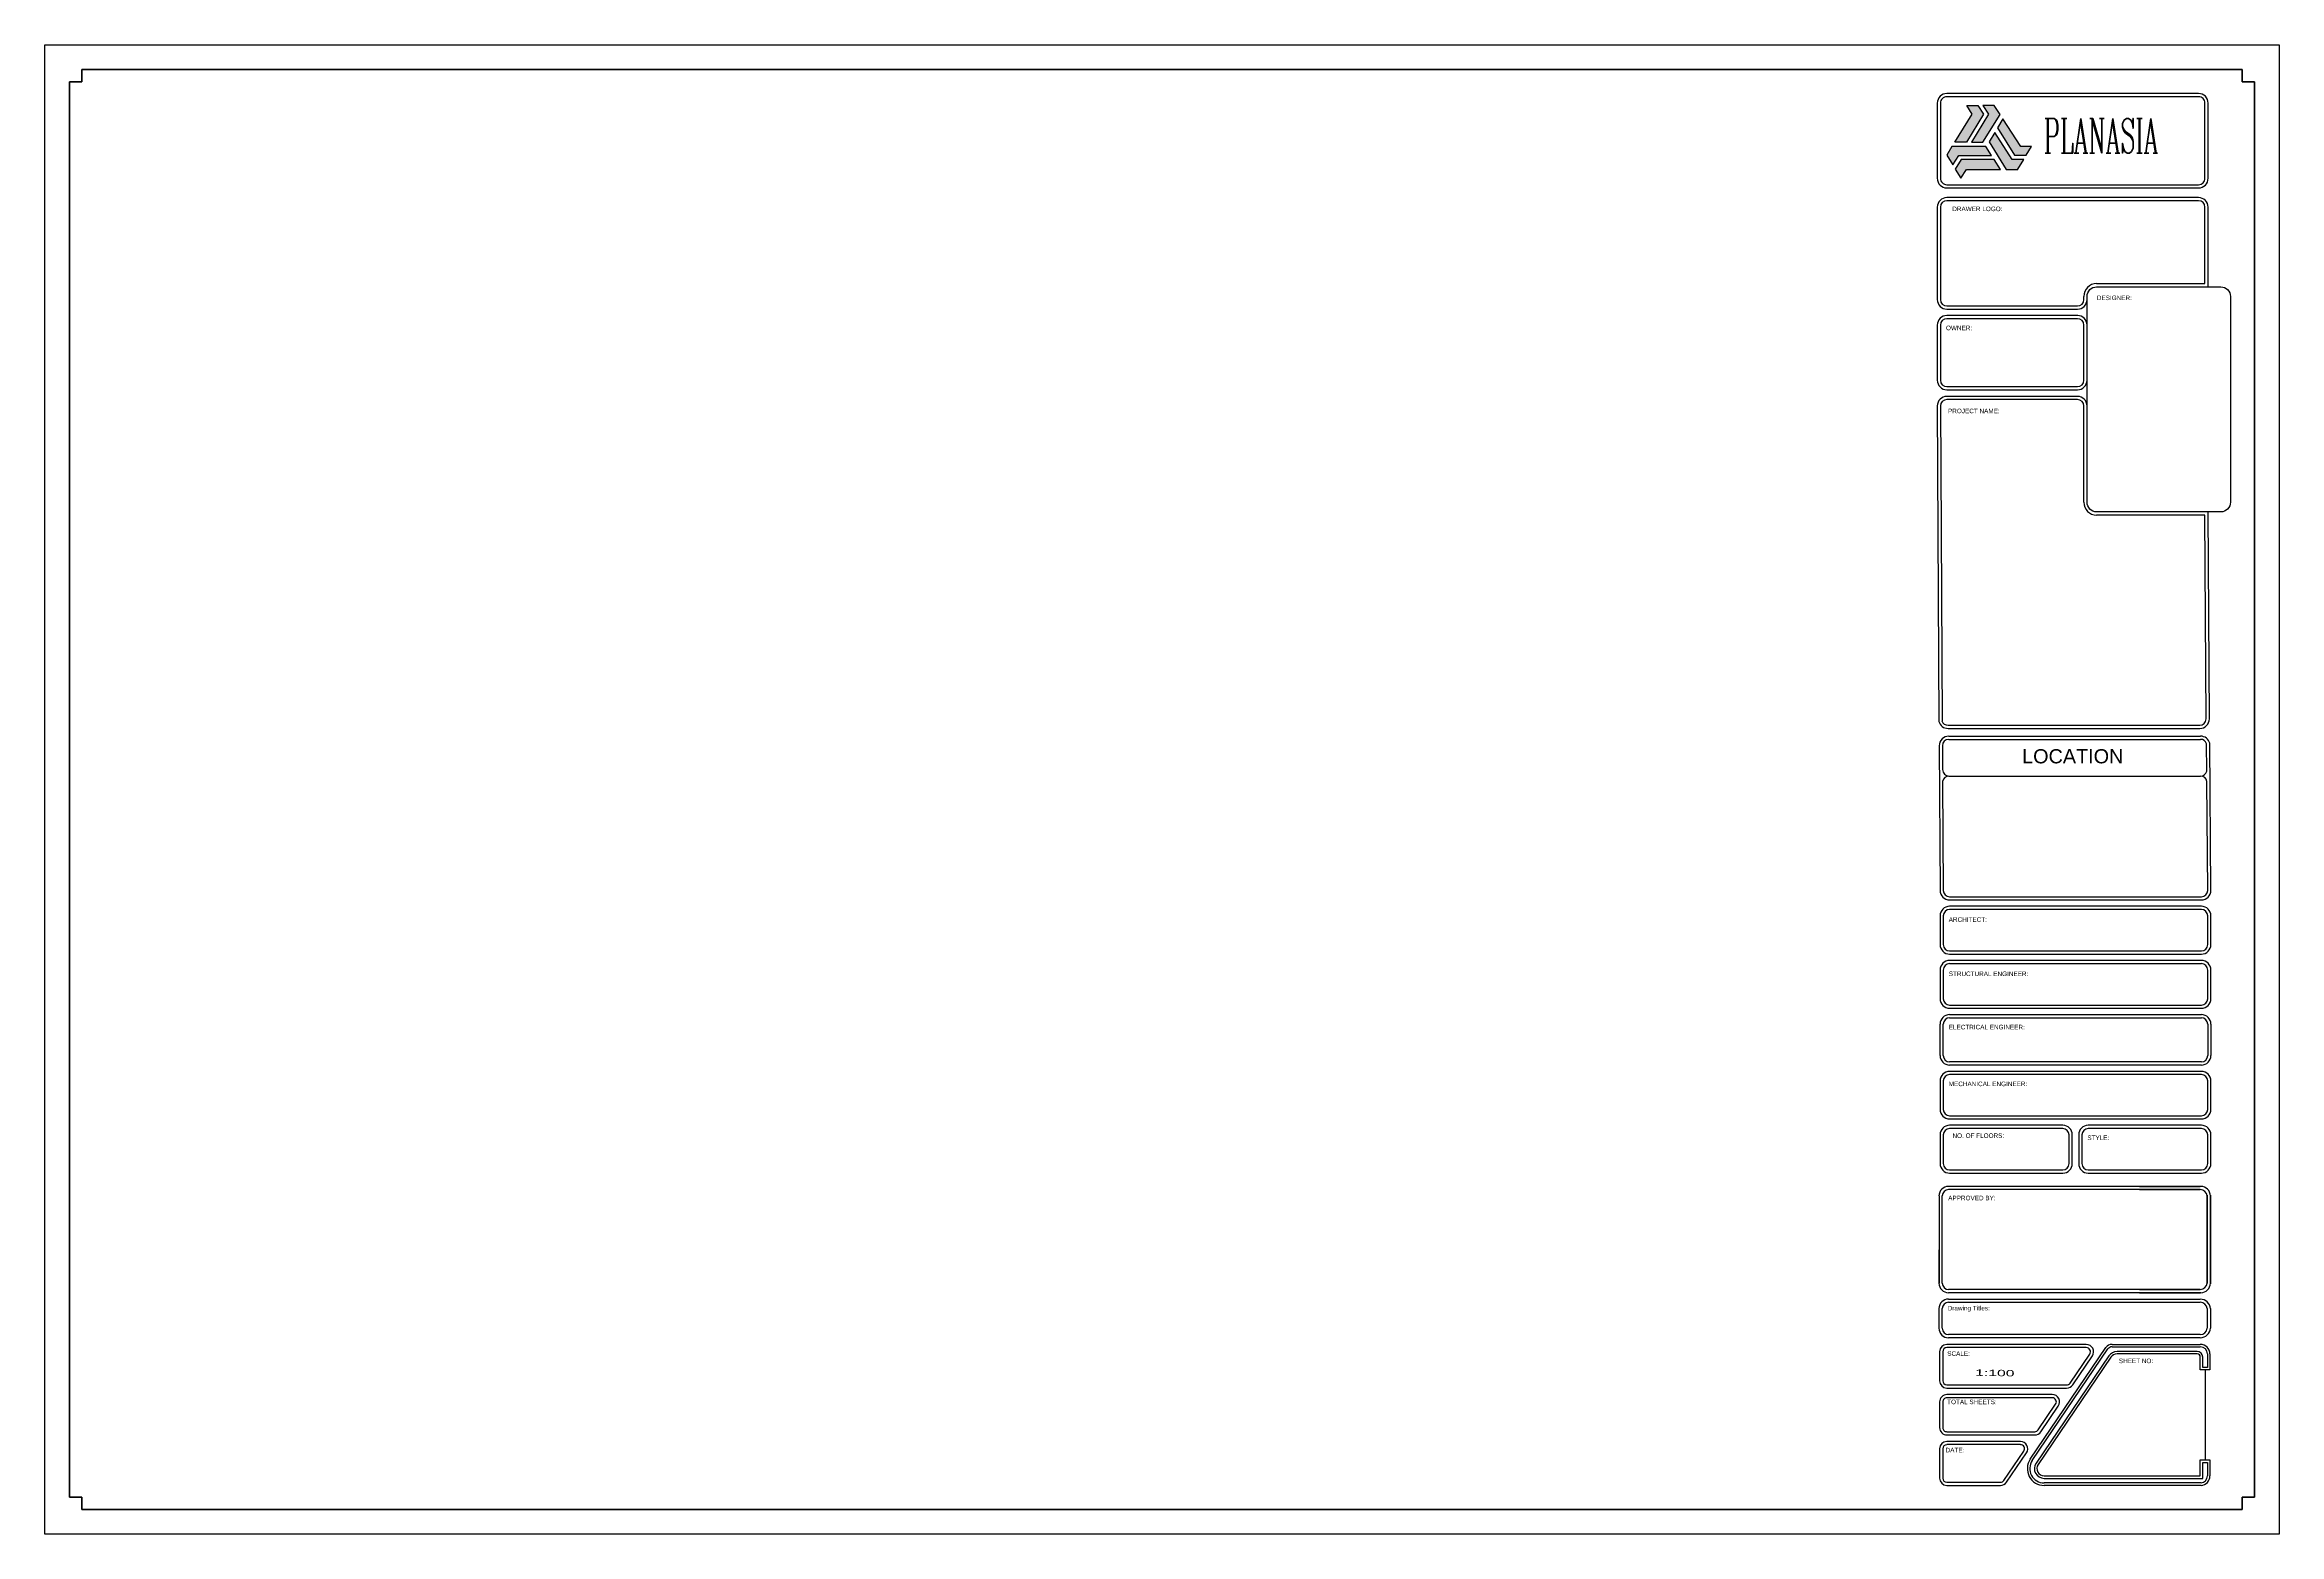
# Model space of a CAD drawing. Header units: millimetres. Extents: x 1638.1 to 1705.6, y 743.1 to 788.1.
import ezdxf
from ezdxf.enums import TextEntityAlignment as Align

# ---------------------------------------------------------------- set-up
doc = ezdxf.new("R2010")
doc.units = ezdxf.units.MM
doc.styles.add('Annotative', font='arial.ttf')
doc.styles.add('ROMANC', font='romanc', dxfattribs={"height": 1.327722})

# ---------------------------------------------------------------- blocks, each defined once
blk = doc.blocks.new('A$C71984C07')
h = blk.add_hatch(color=1)
h.paths.add_polyline_path([(406, 209), (356, 290), (45, 290), (0, 210), (56, 123), (108, 209)])
h.paths.add_polyline_path([(484, 581), (432, 664), (329, 664), (380, 583), (225, 330), (328, 329)])
h.paths.add_polyline_path([(437, 416), (384, 331), (541, 80), (635, 80), (646, 80), (646, 82), (701, 170), (593, 170)])
h = blk.add_hatch(color=5)
h.paths.add_polyline_path([(130, 170), (77, 84), (126, 0), (178, 80), (489, 80), (431, 170)])
h.paths.add_polyline_path([(617, 211), (722, 211), (771, 289), (674, 289), (510, 541), (460, 458)])
h.paths.add_polyline_path([(72, 329), (180, 329), (335, 584), (282, 664), (181, 664), (231, 584)])
h = blk.add_hatch(color=172)
h.paths.add_polyline_path([(489, 80), (431, 170), (130, 170), (77, 84), (126, 0), (178, 80)])
h.paths.add_polyline_path([(617, 211), (722, 211), (771, 289), (674, 289), (510, 541), (460, 458)])
h.paths.add_polyline_path([(72, 329), (180, 329), (335, 584), (282, 664), (181, 664), (231, 584)])
h = blk.add_hatch(color=174)
h.paths.add_polyline_path([(130, 170), (77, 84), (126, 0), (178, 80), (489, 80), (431, 170)])
h.paths.add_polyline_path([(617, 211), (722, 211), (771, 289), (674, 289), (510, 541), (460, 458)])
h.paths.add_polyline_path([(72, 329), (180, 329), (335, 584), (282, 664), (181, 664), (231, 584)])
for points in [[(181, 664), (282, 664), (335, 584), (180, 329), (72, 329), (231, 584), (181, 664)], [(225, 330), (328, 329), (484, 581), (432, 664), (329, 664), (380, 583), (225, 330)], [(646, 82), (701, 170), (593, 170), (437, 416), (384, 331), (541, 80), (635, 80), (646, 80), (646, 82)], [(617, 211), (722, 211), (771, 289), (674, 289), (510, 541), (460, 458), (617, 211)], [(56, 123), (108, 209), (406, 209), (356, 290), (45, 290), (0, 210), (56, 123)], [(126, 0), (178, 80), (489, 80), (431, 170), (130, 170), (77, 84), (126, 0)]]:
    blk.add_lwpolyline(points)

msp = doc.modelspace()

# ---------------------------------------------------------------- linework, layer by layer
for p, q in [((1638.075, 788.071), (1705.575, 788.071)), ((1638.075, 743.071), (1638.075, 788.071)), ((1705.575, 788.071), (1705.575, 743.071)), ((1639.2, 787.321), (1639.575, 787.321)), ((1639.2, 787.321), (1639.575, 787.321)), ((1703.137, 786.595), (1695.532, 786.595)), ((1704.825, 786.946), (1704.825, 786.571)), ((1695.244, 786.307), (1695.244, 784.034)), ((1703.425, 784.034), (1703.425, 786.307)), ((1695.532, 783.745), (1703.137, 783.745)), ((1695.244, 783.163), (1695.244, 780.371)), ((1695.34, 783.163), (1695.34, 780.371)), ((1703.137, 783.452), (1695.532, 783.452)), ((1703.137, 783.355), (1695.532, 783.355)), ((1703.329, 780.853), (1703.329, 783.163)), ((1703.425, 780.756), (1703.425, 783.163)), ((1699.672, 780.371), (1699.672, 780.468)), ((1695.532, 780.179), (1699.479, 780.179)), ((1695.532, 780.083), (1699.478, 780.083)), ((1699.493, 779.89), (1695.532, 779.89)), ((1699.479, 779.794), (1695.532, 779.794)), ((1695.244, 779.601), (1695.244, 777.935)), ((1695.34, 779.601), (1695.34, 777.935)), ((1695.532, 777.742), (1699.479, 777.742)), ((1695.532, 777.646), (1699.479, 777.646)), ((1695.244, 777.156), (1695.29, 767.626)), ((1695.34, 777.156), (1695.386, 767.641)), ((1699.479, 777.445), (1695.532, 777.445)), ((1699.479, 777.348), (1695.532, 777.348)), ((1699.671, 774.246), (1699.672, 777.156)), ((1703.329, 773.861), (1700.056, 773.861)), ((1703.365, 767.704), (1703.329, 773.861)), ((1703.461, 767.704), (1703.425, 773.957)), ((1695.568, 767.512), (1703.172, 767.512)), ((1695.302, 766.893), (1695.327, 762.523)), ((1695.398, 766.893), (1695.402, 766.164)), ((1695.568, 767.416), (1703.172, 767.416)), ((1695.591, 767.182), (1703.195, 767.182)), ((1695.591, 767.085), (1703.195, 767.085)), ((1703.384, 766.129), (1703.377, 766.954)), ((1703.509, 762.523), (1703.474, 766.967)), ((1695.404, 765.814), (1695.423, 762.522)), ((1695.595, 765.978), (1703.196, 765.978)), ((1703.412, 762.523), (1703.386, 765.814)), ((1695.616, 762.331), (1703.22, 762.331)), ((1695.616, 762.235), (1703.22, 762.235)), ((1695.327, 761.753), (1695.327, 760.887)), ((1695.423, 761.753), (1695.423, 760.887)), ((1703.22, 762.042), (1695.616, 762.042)), ((1703.22, 761.946), (1695.616, 761.946)), ((1703.412, 760.887), (1703.412, 761.753)), ((1703.509, 760.887), (1703.509, 761.753)), ((1695.327, 760.117), (1695.327, 759.251)), ((1695.423, 760.117), (1695.423, 759.251)), ((1695.616, 760.695), (1703.22, 760.695)), ((1695.616, 760.598), (1703.22, 760.598)), ((1703.22, 760.406), (1695.616, 760.406)), ((1703.22, 760.309), (1695.616, 760.309)), ((1703.412, 759.251), (1703.412, 760.117)), ((1703.509, 759.251), (1703.509, 760.117)), ((1695.616, 759.058), (1703.22, 759.058)), ((1695.616, 758.962), (1703.22, 758.962)), ((1695.616, 758.769), (1703.22, 758.769)), ((1695.327, 757.535), (1695.327, 758.481)), ((1695.423, 757.535), (1695.423, 758.481)), ((1695.616, 758.673), (1703.22, 758.673)), ((1703.412, 758.481), (1703.412, 757.535)), ((1703.509, 758.481), (1703.509, 757.535)), ((1695.327, 756.765), (1695.327, 755.907)), ((1695.423, 756.765), (1695.423, 755.907)), ((1703.22, 757.342), (1695.616, 757.342)), ((1703.22, 757.246), (1695.616, 757.246)), ((1703.22, 757.053), (1695.616, 757.053)), ((1703.22, 756.957), (1695.616, 756.957)), ((1703.412, 755.907), (1703.412, 756.765)), ((1703.509, 755.907), (1703.509, 756.765)), ((1695.616, 755.715), (1703.22, 755.715)), ((1695.616, 755.618), (1703.22, 755.618)), ((1699.033, 755.426), (1695.616, 755.426)), ((1699.033, 755.33), (1695.616, 755.33)), ((1703.22, 755.426), (1699.803, 755.426)), ((1703.22, 755.33), (1699.803, 755.33)), ((1695.327, 755.137), (1695.327, 754.271)), ((1695.423, 755.137), (1695.423, 754.271)), ((1699.225, 754.271), (1699.225, 755.137)), ((1699.321, 754.271), (1699.321, 755.137)), ((1699.514, 755.137), (1699.514, 754.271)), ((1699.61, 755.137), (1699.61, 754.271)), ((1703.412, 754.271), (1703.412, 755.137)), ((1703.509, 754.271), (1703.509, 755.137)), ((1695.616, 754.078), (1699.033, 754.078)), ((1695.616, 753.982), (1699.033, 753.982)), ((1699.803, 754.078), (1703.22, 754.078)), ((1699.803, 753.982), (1703.22, 753.982)), ((1703.204, 753.58), (1695.584, 753.58)), ((1703.189, 753.484), (1695.584, 753.484)), ((1701.355, 753.58), (1703.189, 753.58)), ((1701.355, 753.484), (1703.189, 753.484)), ((1703.397, 753.317), (1703.397, 750.659)), ((1703.493, 753.317), (1703.493, 750.633)), ((1703.493, 750.633), (1703.493, 753.317)), ((1695.296, 753.292), (1695.296, 750.659)), ((1695.392, 750.659), (1695.392, 753.292)), ((1703.397, 750.633), (1703.397, 753.292)), ((1695.296, 750.659), (1695.296, 751.665)), ((1703.189, 750.466), (1695.584, 750.466)), ((1703.204, 750.37), (1695.584, 750.37)), ((1695.584, 750.178), (1703.189, 750.178)), ((1695.584, 750.081), (1703.189, 750.081)), ((1701.355, 750.466), (1703.189, 750.466)), ((1701.355, 750.37), (1703.189, 750.37)), ((1695.296, 749.295), (1695.296, 749.889)), ((1695.392, 749.295), (1695.392, 749.889)), ((1703.397, 749.889), (1703.397, 749.295)), ((1703.493, 749.889), (1703.493, 749.295)), ((1695.311, 748.586), (1695.311, 747.711)), ((1695.407, 748.586), (1695.407, 747.711)), ((1699.745, 748.807), (1695.532, 748.807)), ((1699.745, 748.711), (1695.532, 748.711)), ((1703.189, 749.102), (1695.584, 749.102)), ((1703.189, 749.006), (1695.584, 749.006)), ((1698.051, 745.342), (1700.338, 748.71)), ((1698.112, 745.301), (1700.399, 748.669)), ((1700.521, 748.807), (1703.189, 748.807)), ((1700.521, 748.733), (1703.189, 748.733)), ((1703.092, 748.592), (1700.672, 748.592)), ((1700.428, 748.463), (1698.228, 745.222)), ((1700.489, 748.421), (1698.289, 745.181)), ((1699.255, 747.641), (1699.849, 748.515)), ((1699.334, 747.587), (1699.928, 748.461)), ((1703.092, 748.518), (1700.672, 748.518)), ((1703.189, 748.037), (1703.189, 748.422)), ((1703.477, 748.037), (1703.189, 748.037)), ((1703.262, 748.111), (1703.262, 748.422)), ((1703.404, 748.111), (1703.262, 748.111)), ((1703.333, 748.037), (1703.333, 745.316)), ((1703.404, 748.518), (1703.404, 748.111)), ((1703.477, 748.518), (1703.477, 748.037)), ((1695.532, 747.586), (1699.151, 747.586)), ((1695.532, 747.49), (1699.151, 747.49)), ((1695.311, 745.653), (1695.311, 744.769)), ((1695.407, 745.653), (1695.407, 744.769)), ((1697.754, 745.875), (1695.532, 745.875)), ((1697.754, 745.779), (1695.532, 745.779)), ((1697.257, 744.698), (1697.858, 745.583)), ((1697.336, 744.644), (1697.937, 745.529)), ((1703.189, 744.835), (1703.189, 745.316)), ((1703.189, 745.316), (1703.477, 745.316)), ((1703.262, 744.761), (1703.262, 745.242)), ((1703.262, 745.242), (1703.404, 745.242)), ((1703.404, 745.242), (1703.404, 744.835)), ((1703.477, 745.316), (1703.477, 744.835)), ((1695.532, 744.643), (1697.153, 744.643)), ((1695.532, 744.547), (1697.153, 744.547)), ((1698.472, 744.835), (1703.189, 744.835)), ((1698.472, 744.761), (1703.262, 744.761)), ((1703.21, 744.621), (1698.472, 744.621)), ((1703.213, 744.547), (1698.472, 744.547)), ((1704.825, 744.196), (1704.825, 744.571)), ((1639.2, 743.821), (1639.575, 743.821)), ((1705.575, 743.071), (1638.075, 743.071))]:
    msp.add_line(p, q)
at = {"lineweight": 50}
for p, q in [((1639.2, 787.321), (1704.45, 787.321)), ((1639.2, 787.321), (1639.2, 786.946)), ((1704.45, 787.321), (1704.45, 786.946)), ((1638.825, 786.571), (1638.825, 786.946)), ((1638.825, 786.946), (1639.2, 786.946)), ((1704.825, 786.946), (1704.45, 786.946)), ((1704.825, 786.946), (1704.825, 744.571)), ((1704.825, 786.571), (1704.825, 786.946)), ((1704.825, 744.571), (1704.825, 744.196)), ((1704.825, 744.196), (1704.45, 744.196)), ((1704.45, 743.821), (1704.45, 744.196))]:
    msp.add_line(p, q, dxfattribs=at)
at = {"lineweight": 40}
for p, q in [((1639.2, 787.321), (1639.2, 786.946)), ((1704.45, 787.321), (1704.45, 786.946)), ((1638.825, 744.196), (1638.825, 786.946)), ((1638.825, 786.571), (1638.825, 786.946)), ((1638.825, 786.946), (1639.2, 786.946)), ((1704.825, 786.946), (1704.45, 786.946)), ((1638.825, 744.571), (1638.825, 744.196)), ((1638.825, 744.196), (1639.2, 744.196)), ((1639.2, 743.821), (1639.2, 744.196)), ((1704.45, 743.821), (1704.45, 744.196)), ((1704.825, 744.196), (1704.45, 744.196)), ((1704.45, 743.821), (1639.2, 743.821))]:
    msp.add_line(p, q, dxfattribs=at)
for points in [[(1695.34, 784.034, 0.414214), (1695.532, 783.842), (1703.137, 783.842, 0.414214), (1703.329, 784.034), (1703.329, 786.307, 0.414214), (1703.137, 786.499), (1695.532, 786.499, 0.414214), (1695.34, 786.307)], [(1699.768, 774.246), (1699.768, 780.468, -0.414214), (1700.056, 780.756), (1703.81, 780.756, -0.414214), (1704.099, 780.468), (1704.099, 774.246, -0.414214), (1703.81, 773.957), (1700.056, 773.957, -0.414214)], [(1698.19, 746.074, 0.248515), (1698.373, 746.171), (1698.899, 746.945, 0.601903), (1698.716, 747.291), (1695.532, 747.291, 0.414214), (1695.311, 747.07), (1695.311, 746.295, 0.414214), (1695.532, 746.074)], [(1698.19, 746.17, 0.248515), (1698.293, 746.225), (1698.819, 746.999, 0.601903), (1698.716, 747.195), (1695.532, 747.195, 0.414214), (1695.407, 747.07), (1695.407, 746.295, 0.414214), (1695.532, 746.17)]]:
    msp.add_lwpolyline(points, format="xyb", close=True)
for points in [[(1699.671, 780.468), (1699.671, 780.468)], [(1700.056, 780.853), (1703.329, 780.853)], [(1699.671, 777.935), (1699.671, 779.601)], [(1699.768, 779.548), (1699.769, 779.548), (1699.768, 779.545)]]:
    msp.add_lwpolyline(points)
for centre, radius, start, end in [((1695.532, 786.307), 0.289, 90, 180), ((1703.137, 786.307), 0.289, 0, 90), ((1695.532, 784.034), 0.289, 180, 270), ((1703.137, 784.034), 0.289, 270, 360), ((1695.532, 783.163), 0.289, 90, 180), ((1695.532, 783.163), 0.193, 90, 180), ((1703.137, 783.163), 0.289, 0, 90), ((1703.137, 783.163), 0.193, 360, 90), ((1695.532, 780.371), 0.289, 180, 270), ((1695.532, 780.371), 0.193, 180, 270), ((1699.477, 780.371), 0.289, 270, 0), ((1699.479, 780.371), 0.193, 270, 0), ((1700.056, 780.468), 0.385, 90, 180), ((1695.532, 779.601), 0.289, 90, 180), ((1695.532, 779.601), 0.193, 90, 180), ((1699.479, 779.601), 0.289, 0, 90), ((1699.479, 779.601), 0.193, 0, 90), ((1695.532, 777.935), 0.289, 180, 270), ((1695.532, 777.935), 0.193, 180, 270), ((1699.479, 777.935), 0.193, 270, 0), ((1699.479, 777.935), 0.289, 270, 0), ((1695.532, 777.156), 0.289, 90, 180), ((1695.532, 777.156), 0.193, 90, 180), ((1699.479, 777.156), 0.289, 0, 90), ((1699.479, 777.156), 0.193, 0, 90), ((1700.056, 774.246), 0.385, 180, 270), ((1695.568, 767.704), 0.289, 195.72653, 270), ((1695.568, 767.704), 0.193, 199.21365, 270), ((1703.172, 767.704), 0.193, 270, 0), ((1703.172, 767.704), 0.289, 270, 0), ((1695.591, 766.893), 0.289, 90, 180), ((1695.591, 766.893), 0.193, 90, 180), ((1703.195, 766.893), 0.289, 14.88999, 90), ((1703.195, 766.893), 0.193, 18.51186, 90), ((1695.595, 766.17), 0.193, 180, 270), ((1703.196, 766.17), 0.193, 270, 347.516), ((1695.595, 765.785), 0.193, 90, 171.55322), ((1703.196, 765.785), 0.193, 8.44678, 90), ((1695.616, 762.523), 0.289, 180, 270), ((1695.616, 762.523), 0.193, 180, 270), ((1703.22, 762.523), 0.193, 270, 0), ((1703.22, 762.523), 0.289, 270, 0), ((1695.616, 761.753), 0.289, 90, 180), ((1695.616, 761.753), 0.193, 90, 180), ((1703.22, 761.753), 0.289, 360, 90), ((1703.22, 761.753), 0.193, 360, 90), ((1695.616, 760.887), 0.289, 180, 270), ((1695.616, 760.887), 0.193, 180, 270), ((1703.22, 760.887), 0.193, 270, 0), ((1703.22, 760.887), 0.289, 270, 0), ((1695.616, 760.117), 0.289, 90, 180), ((1695.616, 760.117), 0.193, 90, 180), ((1703.22, 760.117), 0.289, 0, 90), ((1703.22, 760.117), 0.193, 360, 90), ((1695.616, 759.251), 0.289, 180, 270), ((1695.616, 758.481), 0.289, 90, 180), ((1695.616, 759.251), 0.193, 180, 270), ((1703.22, 759.251), 0.289, 270, 0), ((1703.22, 759.251), 0.193, 270, 360), ((1703.22, 758.481), 0.289, 0, 90), ((1695.616, 758.481), 0.193, 90, 180), ((1703.22, 758.481), 0.193, 360, 90), ((1695.616, 757.535), 0.289, 180, 270), ((1695.616, 757.535), 0.193, 180, 270), ((1703.22, 757.535), 0.289, 270, 360), ((1703.22, 757.535), 0.193, 270, 0), ((1695.616, 756.765), 0.289, 90, 180), ((1695.616, 756.765), 0.193, 90, 180), ((1703.22, 756.765), 0.289, 360, 90), ((1703.22, 756.765), 0.193, 360, 90), ((1695.616, 755.907), 0.289, 180, 270), ((1695.616, 755.137), 0.289, 90, 180), ((1695.616, 755.907), 0.193, 180, 270), ((1695.616, 755.137), 0.193, 90, 180), ((1699.033, 755.137), 0.289, 360, 90), ((1699.033, 755.137), 0.193, 360, 90), ((1699.803, 755.137), 0.289, 90, 180), ((1699.803, 755.137), 0.193, 90, 180), ((1703.22, 755.907), 0.289, 270, 0), ((1703.22, 755.907), 0.193, 270, 0), ((1703.22, 755.137), 0.289, 360, 90), ((1703.22, 755.137), 0.193, 360, 90), ((1695.616, 754.271), 0.289, 180, 270), ((1695.616, 754.271), 0.193, 180, 270), ((1699.033, 754.271), 0.289, 270, 0), ((1699.033, 754.271), 0.193, 270, 0), ((1699.803, 754.271), 0.289, 180, 270), ((1699.803, 754.271), 0.193, 180, 270), ((1703.22, 754.271), 0.289, 270, 0), ((1703.22, 754.271), 0.193, 270, 0), ((1695.584, 753.292), 0.289, 90, 180), ((1695.584, 753.292), 0.193, 90, 180), ((1703.176, 753.262), 0.222, 7.60461, 86.85773), ((1703.204, 753.292), 0.289, 0, 90), ((1695.584, 750.659), 0.289, 180, 270), ((1695.584, 750.659), 0.193, 180, 270), ((1703.176, 750.688), 0.222, 273.14227, 352.39539), ((1703.204, 750.659), 0.289, 270, 360), ((1695.584, 749.889), 0.289, 90, 180), ((1695.584, 749.889), 0.193, 90, 180), ((1703.177, 749.86), 0.317, 5.14265, 87.87221), ((1703.176, 749.859), 0.222, 7.60461, 86.85773), ((1695.584, 749.295), 0.289, 180, 270), ((1695.584, 749.295), 0.193, 180, 270), ((1703.177, 749.323), 0.317, 272.12779, 354.85735), ((1703.176, 749.324), 0.222, 273.14227, 352.39539), ((1695.532, 748.586), 0.221, 90, 180), ((1695.532, 748.586), 0.125, 90, 180), ((1699.745, 748.586), 0.221, 325.82463, 90), ((1699.745, 748.586), 0.125, 325.82463, 90), ((1700.521, 748.586), 0.221, 90, 145.82463), ((1700.521, 748.586), 0.148, 90, 145.82463), ((1700.672, 748.297), 0.295, 90, 145.82463), ((1703.092, 748.422), 0.17, 0, 90), ((1703.189, 748.518), 0.289, 0, 90), ((1703.189, 748.518), 0.215, 0, 90), ((1700.672, 748.297), 0.221, 90, 145.82463), ((1703.092, 748.422), 0.0963, 0, 90), ((1695.532, 747.711), 0.221, 180, 270), ((1695.532, 747.711), 0.125, 180, 270), ((1699.151, 747.711), 0.125, 270, 325.82463), ((1699.151, 747.711), 0.221, 270, 325.82463), ((1695.532, 745.653), 0.221, 90, 180), ((1695.532, 745.653), 0.125, 90, 180), ((1697.754, 745.653), 0.221, 325.82463, 90), ((1697.754, 745.653), 0.125, 325.82463, 90), ((1698.472, 745.056), 0.509, 145.82463, 270), ((1698.472, 745.056), 0.435, 145.82463, 270), ((1698.472, 745.056), 0.295, 145.82463, 270), ((1695.532, 744.769), 0.221, 180, 270), ((1695.532, 744.769), 0.125, 180, 270), ((1697.153, 744.769), 0.125, 270, 325.82463), ((1697.153, 744.769), 0.221, 270, 325.82463), ((1698.472, 745.056), 0.221, 145.82463, 270), ((1703.189, 744.835), 0.215, 275.70007, 0), ((1703.189, 744.835), 0.289, 274.91787, 0)]:
    msp.add_arc(centre, radius, start, end)

# ---------------------------------------------------------------- block references
at = {"xscale": 0.003319639513790662, "yscale": 0.003319639513790662, "zscale": 0.003319639513790662}
msp.add_blockref('A$C71984C07', (1695.532, 784.034), dxfattribs=at)

# ---------------------------------------------------------------- texts
at = {"style": 'ROMANC', "width": 0.5}
msp.add_text('PLANASIA', height=1.0491, dxfattribs=at).set_placement((1698.46, 784.795))
at = {"style": 'Annotative'}
for s, height, p in [('DRAWER LOGO:', 0.13767, (1695.696, 783.042)), ('DESIGNER:', 0.1377, (1700.063, 780.355)), ('OWNER:', 0.1377, (1695.506, 779.445)), ('PROJECT NAME:', 0.13767, (1695.568, 776.937)), ('LOCATION', 0.4283, (1697.806, 766.361)), ('ARCHITECT:', 0.1377, (1695.589, 761.573)), ('STRUCTURAL ENGINEER:', 0.13767, (1695.589, 759.935)), ('ELECTRICAL ENGINEER:', 0.13767, (1695.589, 758.325)), ('MECHANICAL ENGINEER:', 0.13767, (1695.589, 756.609)), ('NO. OF FLOORS:', 0.13767, (1695.703, 755.044)), ('STYLE:', 0.1377, (1699.776, 754.981)), ('APPROVED BY:', 0.13767, (1695.573, 753.161)), ('Drawing Titles:', 0.13767, (1695.558, 749.834)), ('SCALE:', 0.1377, (1695.545, 748.462)), ('SHEET NO:', 0.1377, (1700.728, 748.241)), ('TOTAL SHEETS:', 0.13767, (1695.542, 747.002)), ('DATE:', 0.1377, (1695.495, 745.547))]:
    msp.add_text(s, height=height, dxfattribs=at).set_placement(p)
at = {"style": 'Annotative', "width": 1.764381}
msp.add_text('1:100', height=0.1925, rotation=358.9595, dxfattribs=at).set_placement((1696.386, 747.861), (1697.574, 747.839), align=Align.FIT)

doc.saveas('drawing.dxf')
